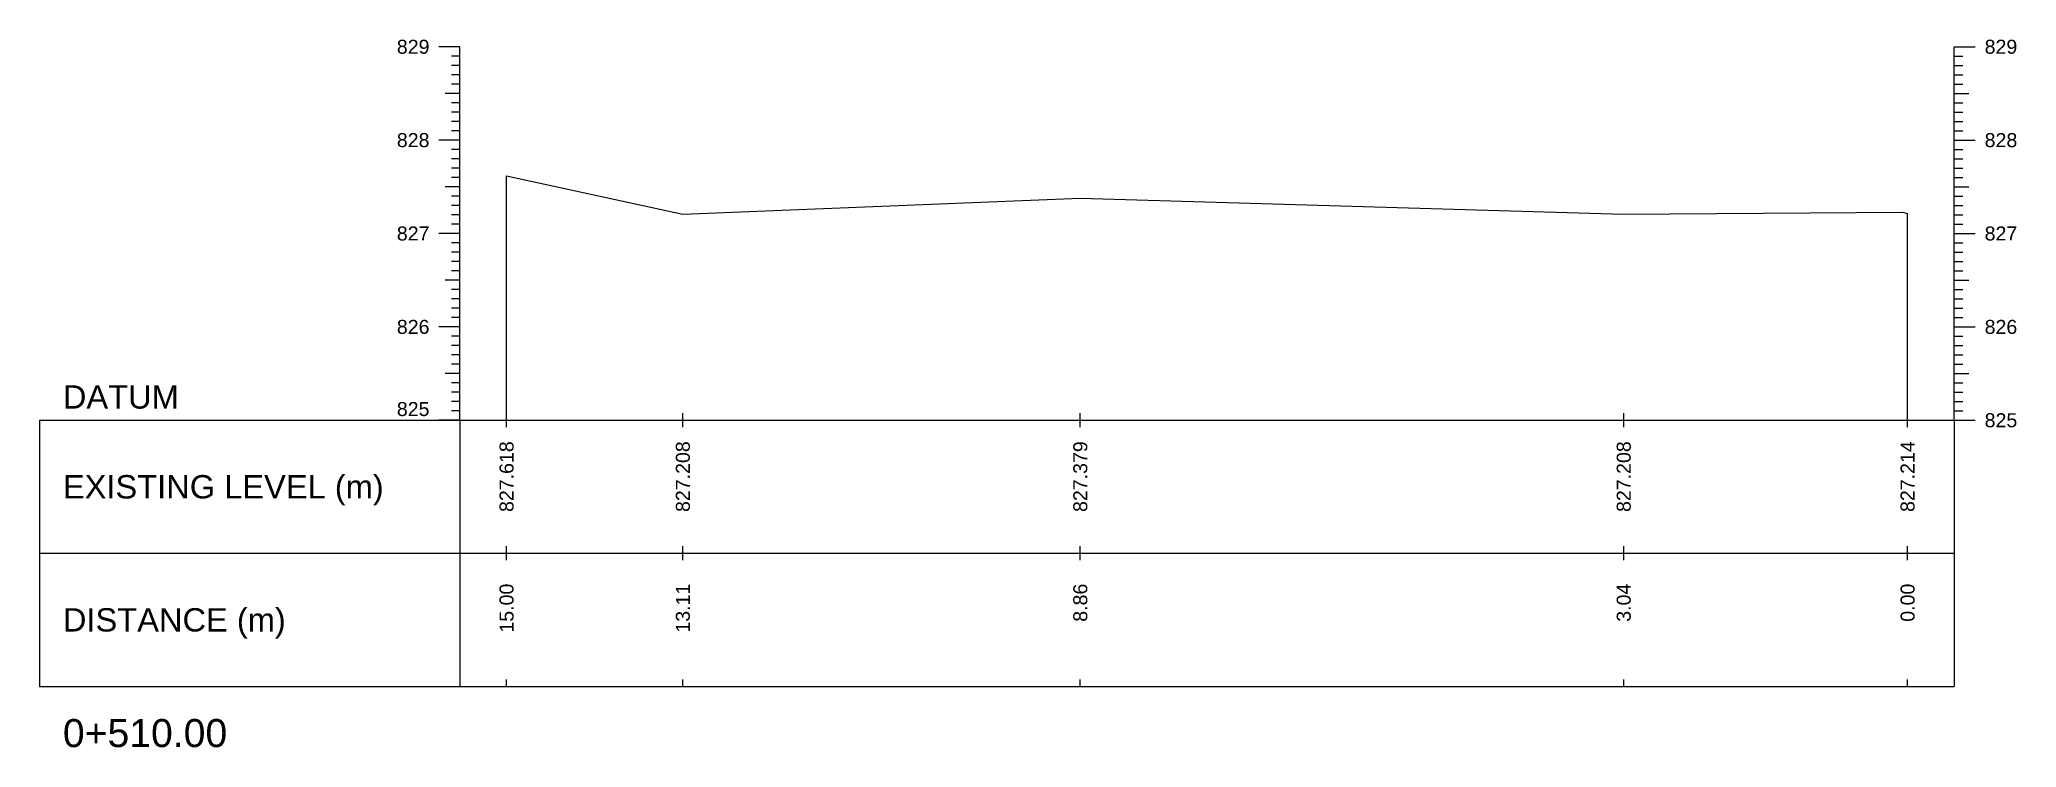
# Model space of a CAD drawing. Header units: millimetres. Extents: x 2757 to 35141, y 547 to 28513.
# Drawn here: x 32929.4 to 33141, y 26750.7 to 26826.6 of the extents above; entities that cross this region are included whole.
import ezdxf
from ezdxf.enums import TextEntityAlignment as Align

# ---------------------------------------------------------------- set-up
doc = ezdxf.new("R2010")
doc.units = ezdxf.units.MM
doc.layers.add('CS_Drawing', color=7, linetype='Continuous')
doc.layers.add('GL', color=3, linetype='Continuous')
doc.styles.get("Standard").update_dxf_attribs({"font": 'arial.ttf'})

msp = doc.modelspace()

# ---------------------------------------------------------------- texts
at = {"layer": 'CS_Drawing'}
for s, p in [('829', (32971.10008, 26825.79126)), ('828', (32971.10008, 26815.79126)), ('827', (32971.10008, 26805.79126)), ('826', (32971.10008, 26795.79126))]:
    msp.add_text(s, height=1.5, dxfattribs=at).set_placement(p, align=Align.MIDDLE_RIGHT)
for s, height, p in [('829', 1.5, (33137.5999, 26825.79126)), ('828', 1.5, (33137.5999, 26815.79126)), ('827', 1.5, (33137.5999, 26805.79126)), ('826', 1.5, (33137.5999, 26795.79126)), ('DATUM', 2.5, (32931.85008, 26788.29126)), ('825', 1.5, (33137.5999, 26785.79126)), ('825', 1.5, (33137.5999, 26785.79126)), ('EXISTING LEVEL (m)', 2.5, (32931.85008, 26778.66626)), ('DISTANCE (m)', 2.5, (32931.85008, 26764.41626)), ('0+510.00', 3, (32931.85008, 26752.29126))]:
    msp.add_text(s, height=height, dxfattribs=at).set_placement(p, align=Align.MIDDLE_LEFT)
msp.add_text('825', height=1.5, dxfattribs=at).set_placement((32971.10008, 26786.24126), align=Align.RIGHT)
for s, p in [('827.618', (32979.35008, 26783.54126)), ('827.208', (32998.22522, 26783.54126)), ('827.379', (33040.77658, 26783.54126)), ('827.208', (33098.9561, 26783.54126)), ('827.214', (33129.3499, 26783.54126)), ('15.00', (32979.35008, 26768.29126)), ('13.11', (32998.22522, 26768.29126)), ('8.86', (33040.77658, 26768.29126)), ('3.04', (33098.9561, 26768.29126)), ('0.00', (33129.3499, 26768.29126))]:
    msp.add_text(s, height=1.5, rotation=90, dxfattribs=at).set_placement(p, align=Align.MIDDLE_RIGHT)

# ---------------------------------------------------------------- linework, layer by layer
at = {"layer": 'CS_Drawing'}
for p, q in [((32974.35008, 26825.79126), (32972.10008, 26825.79126)), ((32974.35008, 26825.79126), (32972.77508, 26825.79126)), ((32974.35008, 26785.79126), (32974.35008, 26825.79126)), ((33134.3499, 26825.79126), (33136.5999, 26825.79126)), ((33134.3499, 26825.79126), (33135.9249, 26825.79126)), ((33134.3499, 26785.79126), (33134.3499, 26825.79126)), ((32974.35008, 26824.79126), (32973.45008, 26824.79126)), ((32974.35008, 26823.79126), (32973.45008, 26823.79126)), ((33134.3499, 26824.79126), (33135.2499, 26824.79126)), ((33134.3499, 26823.79126), (33135.2499, 26823.79126)), ((32974.35008, 26822.79126), (32973.45008, 26822.79126)), ((32974.35008, 26821.79126), (32973.45008, 26821.79126)), ((33134.3499, 26822.79126), (33135.2499, 26822.79126)), ((33134.3499, 26821.79126), (33135.2499, 26821.79126)), ((32974.35008, 26820.79126), (32972.77508, 26820.79126)), ((32974.35008, 26820.79126), (32973.45008, 26820.79126)), ((32974.35008, 26819.79126), (32973.45008, 26819.79126)), ((33134.3499, 26820.79126), (33135.9249, 26820.79126)), ((33134.3499, 26820.79126), (33135.2499, 26820.79126)), ((33134.3499, 26819.79126), (33135.2499, 26819.79126)), ((32974.35008, 26818.79126), (32973.45008, 26818.79126)), ((32974.35008, 26817.79126), (32973.45008, 26817.79126)), ((33134.3499, 26818.79126), (33135.2499, 26818.79126)), ((33134.3499, 26817.79126), (33135.2499, 26817.79126)), ((32974.35008, 26815.79126), (32972.10008, 26815.79126)), ((32974.35008, 26815.79126), (32972.77508, 26815.79126)), ((32974.35008, 26816.79126), (32973.45008, 26816.79126)), ((32974.35008, 26815.79126), (32973.45008, 26815.79126)), ((33134.3499, 26816.79126), (33135.2499, 26816.79126)), ((33134.3499, 26815.79126), (33136.5999, 26815.79126)), ((33134.3499, 26815.79126), (33135.9249, 26815.79126)), ((33134.3499, 26815.79126), (33135.2499, 26815.79126)), ((32974.35008, 26814.79126), (32973.45008, 26814.79126)), ((32974.35008, 26813.79126), (32973.45008, 26813.79126)), ((33134.3499, 26814.79126), (33135.2499, 26814.79126)), ((33134.3499, 26813.79126), (33135.2499, 26813.79126)), ((32974.35008, 26810.79126), (32972.77508, 26810.79126)), ((32974.35008, 26812.79126), (32973.45008, 26812.79126)), ((32974.35008, 26811.79126), (32973.45008, 26811.79126)), ((32974.35008, 26810.79126), (32973.45008, 26810.79126)), ((32979.35008, 26785.79126), (32979.35008, 26811.97126)), ((33134.3499, 26812.79126), (33135.2499, 26812.79126)), ((33134.3499, 26811.79126), (33135.2499, 26811.79126)), ((33134.3499, 26810.79126), (33135.9249, 26810.79126)), ((33134.3499, 26810.79126), (33135.2499, 26810.79126)), ((32974.35008, 26809.79126), (32973.45008, 26809.79126)), ((32974.35008, 26808.79126), (32973.45008, 26808.79126)), ((33134.3499, 26809.79126), (33135.2499, 26809.79126)), ((33134.3499, 26808.79126), (33135.2499, 26808.79126)), ((32974.35008, 26807.79126), (32973.45008, 26807.79126)), ((32974.35008, 26806.79126), (32973.45008, 26806.79126)), ((33129.3499, 26785.79126), (33129.3499, 26807.93126)), ((33134.3499, 26807.79126), (33135.2499, 26807.79126)), ((33134.3499, 26806.79126), (33135.2499, 26806.79126)), ((32974.35008, 26805.79126), (32972.10008, 26805.79126)), ((32974.35008, 26805.79126), (32972.77508, 26805.79126)), ((32974.35008, 26805.79126), (32973.45008, 26805.79126)), ((32974.35008, 26804.79126), (32973.45008, 26804.79126)), ((33134.3499, 26805.79126), (33136.5999, 26805.79126)), ((33134.3499, 26805.79126), (33135.9249, 26805.79126)), ((33134.3499, 26805.79126), (33135.2499, 26805.79126)), ((33134.3499, 26804.79126), (33135.2499, 26804.79126)), ((32974.35008, 26803.79126), (32973.45008, 26803.79126)), ((32974.35008, 26802.79126), (32973.45008, 26802.79126)), ((33134.3499, 26803.79126), (33135.2499, 26803.79126)), ((33134.3499, 26802.79126), (33135.2499, 26802.79126)), ((32974.35008, 26800.79126), (32972.77508, 26800.79126)), ((32974.35008, 26801.79126), (32973.45008, 26801.79126)), ((32974.35008, 26800.79126), (32973.45008, 26800.79126)), ((33134.3499, 26801.79126), (33135.2499, 26801.79126)), ((33134.3499, 26800.79126), (33135.9249, 26800.79126)), ((33134.3499, 26800.79126), (33135.2499, 26800.79126)), ((32974.35008, 26799.79126), (32973.45008, 26799.79126)), ((32974.35008, 26798.79126), (32973.45008, 26798.79126)), ((33134.3499, 26799.79126), (33135.2499, 26799.79126)), ((33134.3499, 26798.79126), (33135.2499, 26798.79126)), ((32974.35008, 26797.79126), (32973.45008, 26797.79126)), ((32974.35008, 26796.79126), (32973.45008, 26796.79126)), ((33134.3499, 26797.79126), (33135.2499, 26797.79126)), ((33134.3499, 26796.79126), (33135.2499, 26796.79126)), ((32974.35008, 26795.79126), (32972.10008, 26795.79126)), ((32974.35008, 26795.79126), (32972.77508, 26795.79126)), ((32974.35008, 26795.79126), (32973.45008, 26795.79126)), ((32974.35008, 26794.79126), (32973.45008, 26794.79126)), ((32974.35008, 26793.79126), (32973.45008, 26793.79126)), ((33134.3499, 26795.79126), (33136.5999, 26795.79126)), ((33134.3499, 26795.79126), (33135.9249, 26795.79126)), ((33134.3499, 26795.79126), (33135.2499, 26795.79126)), ((33134.3499, 26794.79126), (33135.2499, 26794.79126)), ((33134.3499, 26793.79126), (33135.2499, 26793.79126)), ((32974.35008, 26792.79126), (32973.45008, 26792.79126)), ((32974.35008, 26791.79126), (32973.45008, 26791.79126)), ((33134.3499, 26792.79126), (33135.2499, 26792.79126)), ((33134.3499, 26791.79126), (33135.2499, 26791.79126)), ((32974.35008, 26790.79126), (32972.77508, 26790.79126)), ((32974.35008, 26790.79126), (32973.45008, 26790.79126)), ((32974.35008, 26789.79126), (32973.45008, 26789.79126)), ((33134.3499, 26790.79126), (33135.9249, 26790.79126)), ((33134.3499, 26790.79126), (33135.2499, 26790.79126)), ((33134.3499, 26789.79126), (33135.2499, 26789.79126)), ((32974.35008, 26788.79126), (32973.45008, 26788.79126)), ((32974.35008, 26787.79126), (32973.45008, 26787.79126)), ((33134.3499, 26788.79126), (33135.2499, 26788.79126)), ((33134.3499, 26787.79126), (33135.2499, 26787.79126)), ((32929.35008, 26785.79126), (32974.35008, 26785.79126)), ((32929.35008, 26785.79126), (32929.35008, 26757.29126)), ((32974.35008, 26785.79126), (32972.10008, 26785.79126)), ((32974.35008, 26785.79126), (32972.77508, 26785.79126)), ((32974.35008, 26786.79126), (32973.45008, 26786.79126)), ((32974.35008, 26785.79126), (32973.45008, 26785.79126)), ((32974.35008, 26785.79126), (33134.3499, 26785.79126)), ((32974.35008, 26785.79126), (32974.35008, 26757.29126)), ((32979.35008, 26785.04126), (32979.35008, 26786.54126)), ((32998.22522, 26785.04126), (32998.22522, 26786.54126)), ((33040.77658, 26785.04126), (33040.77658, 26786.54126)), ((33098.9561, 26785.04126), (33098.9561, 26786.54126)), ((33129.3499, 26785.04126), (33129.3499, 26786.54126)), ((33134.3499, 26786.79126), (33135.2499, 26786.79126)), ((33134.3499, 26785.79126), (33136.5999, 26785.79126)), ((33134.3499, 26785.79126), (33135.9249, 26785.79126)), ((33134.3499, 26785.79126), (33135.2499, 26785.79126)), ((33134.3499, 26785.79126), (33134.3499, 26757.29126)), ((32929.35008, 26771.54126), (32974.35008, 26771.54126)), ((32974.35008, 26771.54126), (33134.3499, 26771.54126)), ((32974.35008, 26771.54126), (33134.3499, 26771.54126)), ((32979.35008, 26770.79126), (32979.35008, 26772.29126)), ((32998.22522, 26770.79126), (32998.22522, 26772.29126)), ((33040.77658, 26770.79126), (33040.77658, 26772.29126)), ((33098.9561, 26770.79126), (33098.9561, 26772.29126)), ((33129.3499, 26770.79126), (33129.3499, 26772.29126)), ((32979.35008, 26757.29126), (32979.35008, 26758.04126)), ((32998.22522, 26757.29126), (32998.22522, 26758.04126)), ((33040.77658, 26757.29126), (33040.77658, 26758.04126)), ((33098.9561, 26757.29126), (33098.9561, 26758.04126)), ((33129.3499, 26757.29126), (33129.3499, 26758.04126)), ((32929.35008, 26757.29126), (32974.35008, 26757.29126)), ((32974.35008, 26757.29126), (33134.3499, 26757.29126))]:
    msp.add_line(p, q, dxfattribs=at)
at = {"layer": 'GL'}
msp.add_lwpolyline([(32979.35008, 26811.97126), (32998.22522, 26807.87126), (33040.77658, 26809.58126), (33098.9561, 26807.87126), (33128.80489, 26808.07126), (33129.3499, 26807.93126)], dxfattribs=at)

msp.set_redraw_order([(e.dxf.handle, doc.entitydb.next_handle()) for e in msp.query("TEXT MTEXT ATTDEF DIMENSION ARC_DIMENSION")])  # texts and dimensions are drawn at this point

doc.saveas('drawing.dxf')
